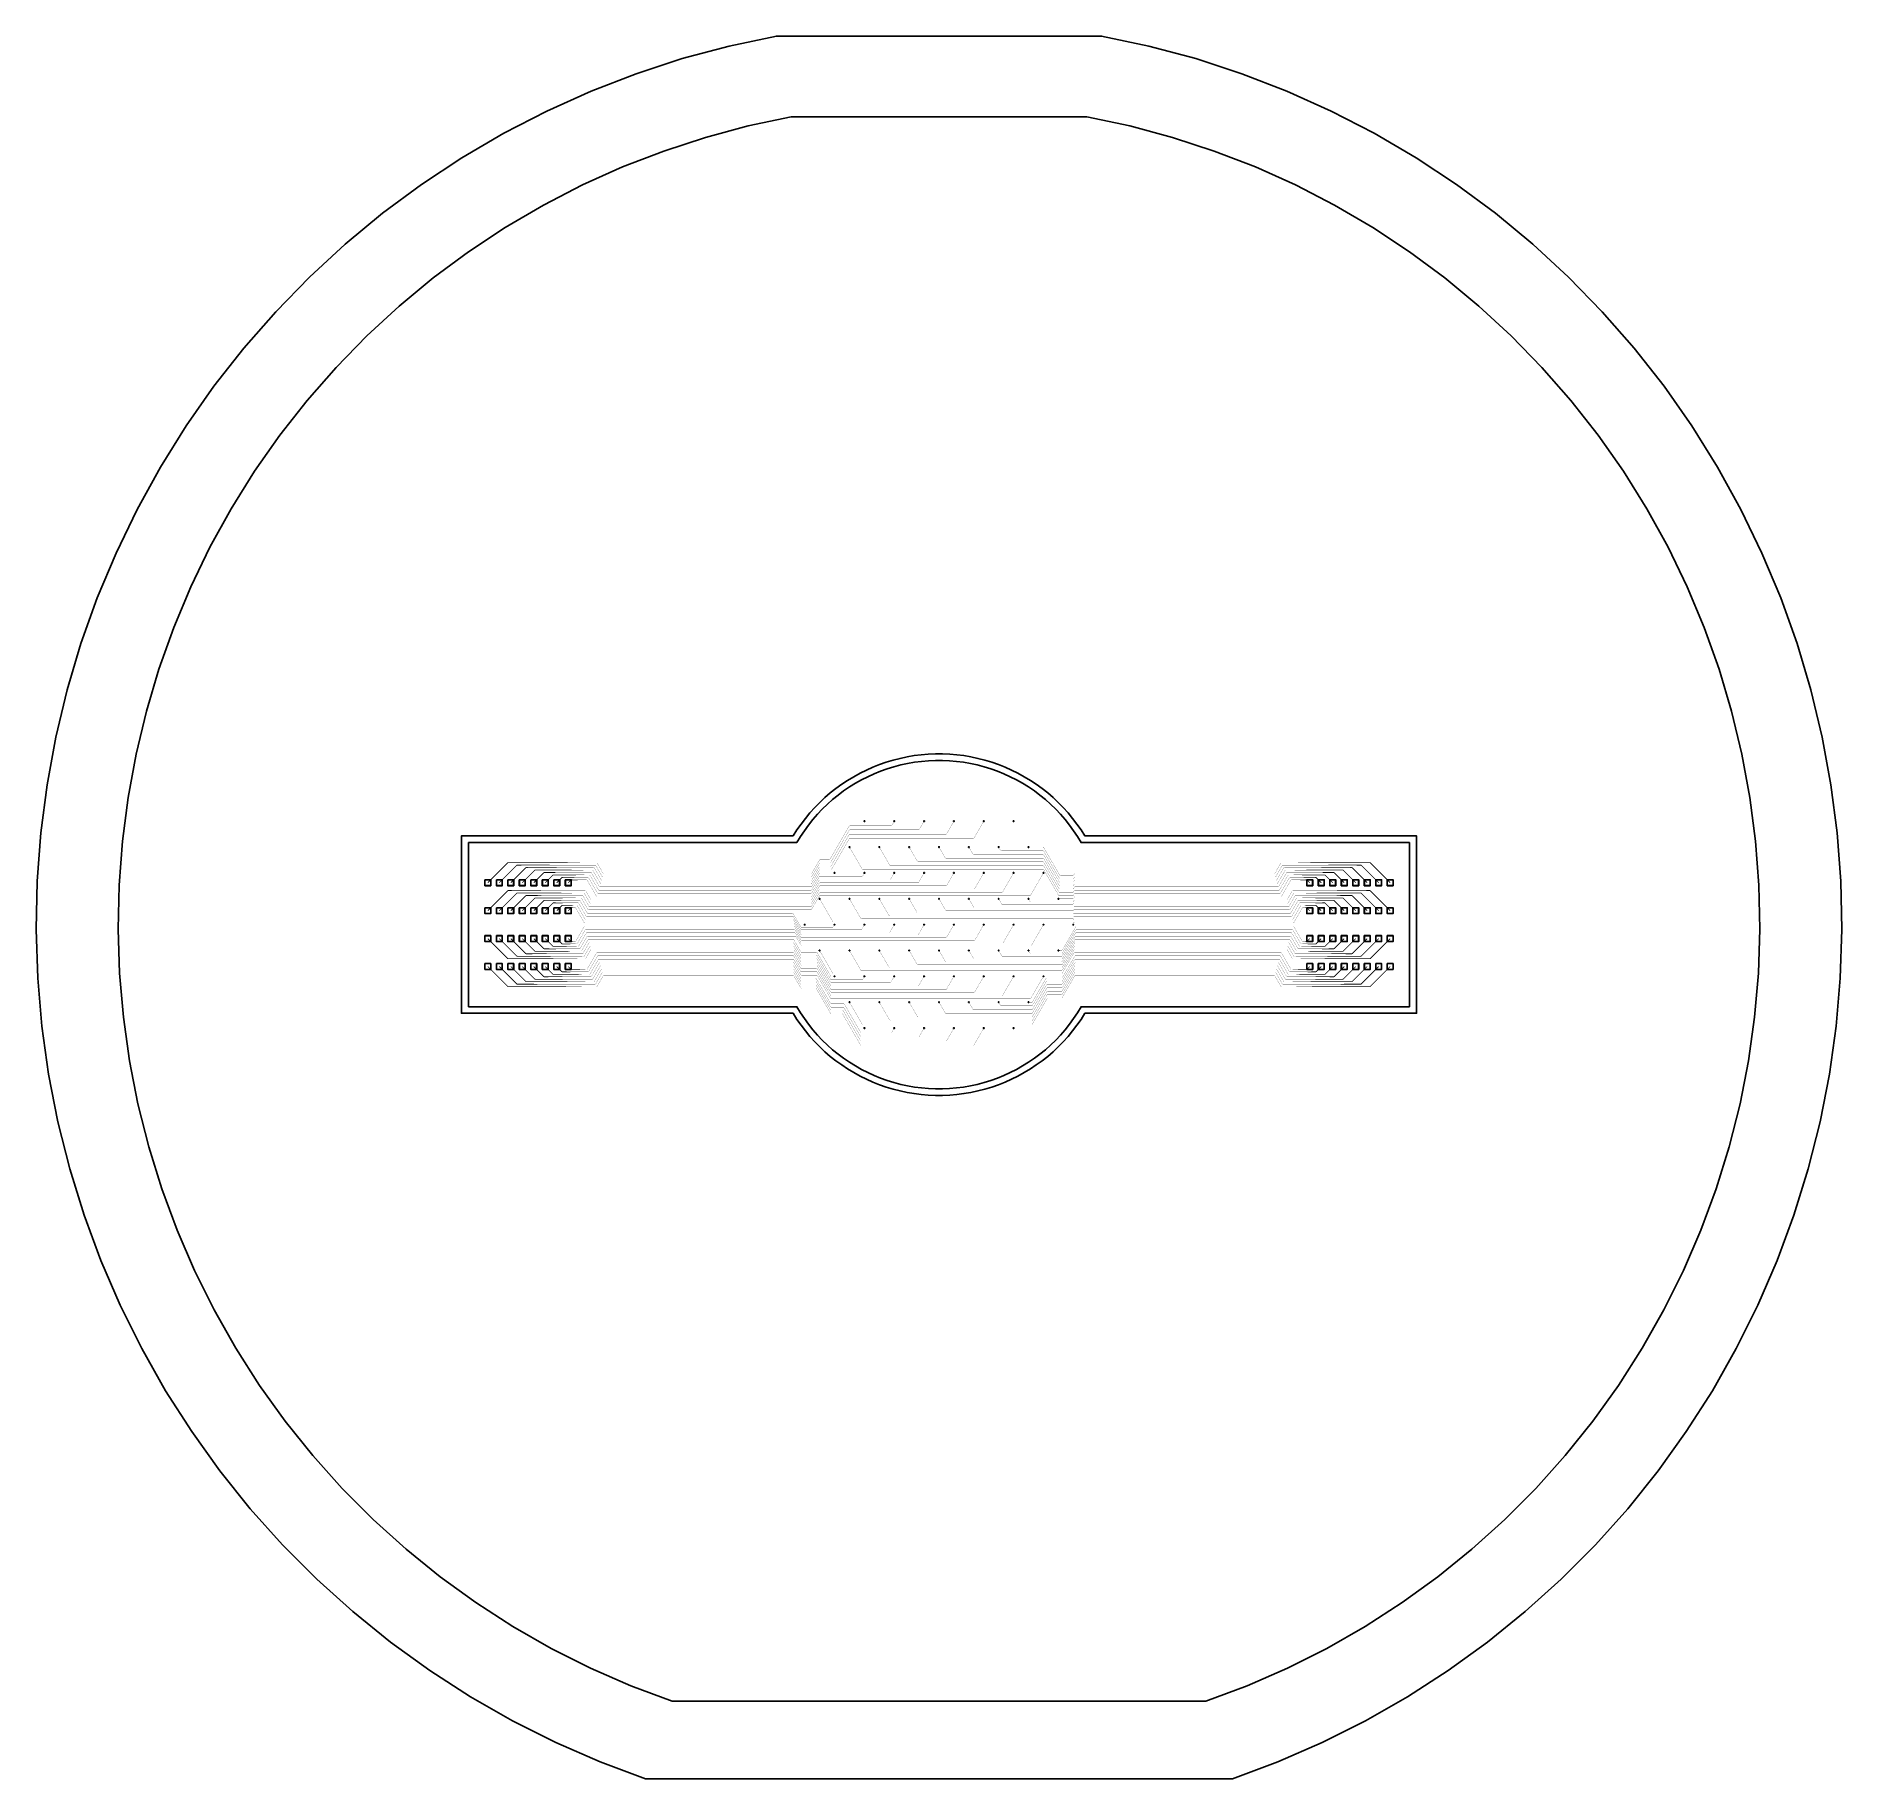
# Model space of a CAD drawing. Header units: metres. Extents: x -54999 to 54999, y -52014 to 54102.
import ezdxf

# ---------------------------------------------------------------- set-up
doc = ezdxf.new("R2010")
doc.units = ezdxf.units.M
for name, color, linetype in [('eDura_outline_ext', 6, 'Continuous'), ('eDura_outline_int', 6, 'Continuous'), ('etch', 3, 'Continuous'), ('metal', 4, 'Continuous'), ('wafer_ext', 8, 'Continuous'), ('wafer_int', 8, 'Continuous')]:
    doc.layers.add(name, color=color, linetype=linetype)

msp = doc.modelspace()

# ---------------------------------------------------------------- linework, layer by layer
at = {"layer": 'eDura_outline_ext'}
msp.add_lwpolyline([(-8888, 5400), (-8655, 5767), (-8406, 6124), (-8142, 6470), (-7865, 6805), (-7573, 7128), (-7269, 7438), (-6951, 7736), (-6622, 8020), (-6280, 8290), (-5928, 8545), (-5566, 8785), (-5194, 9010), (-4812, 9220), (-4422, 9413), (-4025, 9590), (-3620, 9750), (-3210, 9892), (-2793, 10018), (-2372, 10126), (-1946, 10216), (-1517, 10289), (-1086, 10343), (-652, 10380), (-218, 10398), (218, 10398), (652, 10380), (1086, 10343), (1517, 10289), (1946, 10216), (2372, 10126), (2793, 10018), (3210, 9892), (3620, 9750), (4025, 9590), (4422, 9413), (4812, 9220), (5194, 9010), (5566, 8785), (5928, 8545), (6280, 8290), (6622, 8020), (6951, 7736), (7269, 7438), (7573, 7128), (7865, 6805), (8142, 6470), (8406, 6124), (8655, 5767), (8888, 5400), (8888, 5400), (29088, 5400), (29088, -5400), (8888, -5400), (8888, -5400), (8655, -5767), (8406, -6124), (8142, -6470), (7865, -6805), (7573, -7128), (7269, -7438), (6951, -7736), (6622, -8020), (6280, -8290), (5928, -8545), (5566, -8785), (5194, -9010), (4812, -9220), (4422, -9413), (4025, -9590), (3620, -9750), (3210, -9892), (2793, -10018), (2372, -10126), (1946, -10216), (1517, -10289), (1086, -10343), (652, -10380), (218, -10398), (-218, -10398), (-652, -10380), (-1086, -10343), (-1517, -10289), (-1946, -10216), (-2372, -10126), (-2793, -10018), (-3210, -9892), (-3620, -9750), (-4025, -9590), (-4422, -9413), (-4812, -9220), (-5194, -9010), (-5566, -8785), (-5928, -8545), (-6280, -8290), (-6622, -8020), (-6951, -7736), (-7269, -7438), (-7573, -7128), (-7865, -6805), (-8142, -6470), (-8406, -6124), (-8655, -5767), (-8888, -5400), (-8888, -5400), (-29088, -5400), (-29088, 5400), (-8888, 5400)], close=True, dxfattribs=at)
at = {"layer": 'eDura_outline_int'}
msp.add_lwpolyline([(-8660, 5000), (-8439, 5365), (-8202, 5721), (-7950, 6066), (-7683, 6401), (-7403, 6723), (-7109, 7033), (-6802, 7331), (-6482, 7614), (-6151, 7884), (-5808, 8140), (-5455, 8381), (-5092, 8606), (-4720, 8816), (-4339, 9010), (-3950, 9187), (-3554, 9347), (-3151, 9491), (-2743, 9617), (-2329, 9725), (-1912, 9816), (-1490, 9888), (-1067, 9943), (-641, 9979), (-214, 9998), (214, 9998), (641, 9979), (1067, 9943), (1490, 9888), (1912, 9816), (2329, 9725), (2743, 9617), (3151, 9491), (3554, 9347), (3950, 9187), (4339, 9010), (4720, 8816), (5092, 8606), (5455, 8381), (5808, 8140), (6151, 7884), (6482, 7614), (6802, 7331), (7109, 7033), (7403, 6723), (7683, 6401), (7950, 6066), (8202, 5721), (8439, 5365), (8660, 5000), (8660, 5000), (28660, 5000), (28660, -5000), (8660, -5000), (8660, -5000), (8439, -5365), (8202, -5721), (7950, -6066), (7683, -6401), (7403, -6723), (7109, -7033), (6802, -7331), (6482, -7614), (6151, -7884), (5808, -8140), (5455, -8381), (5092, -8606), (4720, -8816), (4339, -9010), (3950, -9187), (3554, -9347), (3151, -9491), (2743, -9617), (2329, -9725), (1912, -9816), (1490, -9888), (1067, -9943), (641, -9979), (214, -9998), (-214, -9998), (-641, -9979), (-1067, -9943), (-1490, -9888), (-1912, -9816), (-2329, -9725), (-2743, -9617), (-3151, -9491), (-3554, -9347), (-3950, -9187), (-4339, -9010), (-4720, -8816), (-5092, -8606), (-5455, -8381), (-5808, -8140), (-6151, -7884), (-6482, -7614), (-6802, -7331), (-7109, -7033), (-7403, -6723), (-7683, -6401), (-7950, -6066), (-8202, -5721), (-8439, -5365), (-8660, -5000), (-8660, -5000), (-28660, -5000), (-28660, 5000), (-8660, 5000)], close=True, dxfattribs=at)
at = {"layer": 'etch'}
for points in [[(-27660, 2725), (-27310, 2725), (-27310, 2375), (-27660, 2375), (-27660, 2725)], [(-26960, 2725), (-26610, 2725), (-26610, 2375), (-26960, 2375), (-26960, 2725)], [(-26260, 2725), (-25910, 2725), (-25910, 2375), (-26260, 2375), (-26260, 2725)], [(-25560, 2725), (-25210, 2725), (-25210, 2375), (-25560, 2375), (-25560, 2725)], [(-24860, 2725), (-24510, 2725), (-24510, 2375), (-24860, 2375), (-24860, 2725)], [(-24160, 2725), (-23810, 2725), (-23810, 2375), (-24160, 2375), (-24160, 2725)], [(-23460, 2725), (-23110, 2725), (-23110, 2375), (-23460, 2375), (-23460, 2725)], [(-22760, 2725), (-22410, 2725), (-22410, 2375), (-22760, 2375), (-22760, 2725)], [(22410, 2725), (22760, 2725), (22760, 2375), (22410, 2375), (22410, 2725)], [(23110, 2725), (23460, 2725), (23460, 2375), (23110, 2375), (23110, 2725)], [(23810, 2725), (24160, 2725), (24160, 2375), (23810, 2375), (23810, 2725)], [(24510, 2725), (24860, 2725), (24860, 2375), (24510, 2375), (24510, 2725)], [(25210, 2725), (25560, 2725), (25560, 2375), (25210, 2375), (25210, 2725)], [(25910, 2725), (26260, 2725), (26260, 2375), (25910, 2375), (25910, 2725)], [(26610, 2725), (26960, 2725), (26960, 2375), (26610, 2375), (26610, 2725)], [(27310, 2725), (27660, 2725), (27660, 2375), (27310, 2375), (27310, 2725)], [(-27660, 1025), (-27310, 1025), (-27310, 675), (-27660, 675), (-27660, 1025)], [(-26960, 1025), (-26610, 1025), (-26610, 675), (-26960, 675), (-26960, 1025)], [(-26260, 1025), (-25910, 1025), (-25910, 675), (-26260, 675), (-26260, 1025)], [(-25560, 1025), (-25210, 1025), (-25210, 675), (-25560, 675), (-25560, 1025)], [(-24860, 1025), (-24510, 1025), (-24510, 675), (-24860, 675), (-24860, 1025)], [(-24160, 1025), (-23810, 1025), (-23810, 675), (-24160, 675), (-24160, 1025)], [(-23460, 1025), (-23110, 1025), (-23110, 675), (-23460, 675), (-23460, 1025)], [(-22760, 1025), (-22410, 1025), (-22410, 675), (-22760, 675), (-22760, 1025)], [(22410, 1025), (22760, 1025), (22760, 675), (22410, 675), (22410, 1025)], [(23110, 1025), (23460, 1025), (23460, 675), (23110, 675), (23110, 1025)], [(23810, 1025), (24160, 1025), (24160, 675), (23810, 675), (23810, 1025)], [(24510, 1025), (24860, 1025), (24860, 675), (24510, 675), (24510, 1025)], [(25210, 1025), (25560, 1025), (25560, 675), (25210, 675), (25210, 1025)], [(25910, 1025), (26260, 1025), (26260, 675), (25910, 675), (25910, 1025)], [(26610, 1025), (26960, 1025), (26960, 675), (26610, 675), (26610, 1025)], [(27310, 1025), (27660, 1025), (27660, 675), (27310, 675), (27310, 1025)], [(-27660, -675), (-27310, -675), (-27310, -1025), (-27660, -1025), (-27660, -675)], [(-26960, -675), (-26610, -675), (-26610, -1025), (-26960, -1025), (-26960, -675)], [(-26260, -675), (-25910, -675), (-25910, -1025), (-26260, -1025), (-26260, -675)], [(-25560, -675), (-25210, -675), (-25210, -1025), (-25560, -1025), (-25560, -675)], [(-24860, -675), (-24510, -675), (-24510, -1025), (-24860, -1025), (-24860, -675)], [(-24160, -675), (-23810, -675), (-23810, -1025), (-24160, -1025), (-24160, -675)], [(-23460, -675), (-23110, -675), (-23110, -1025), (-23460, -1025), (-23460, -675)], [(-22760, -675), (-22410, -675), (-22410, -1025), (-22760, -1025), (-22760, -675)], [(22410, -675), (22760, -675), (22760, -1025), (22410, -1025), (22410, -675)], [(23110, -675), (23460, -675), (23460, -1025), (23110, -1025), (23110, -675)], [(23810, -675), (24160, -675), (24160, -1025), (23810, -1025), (23810, -675)], [(24510, -675), (24860, -675), (24860, -1025), (24510, -1025), (24510, -675)], [(25210, -675), (25560, -675), (25560, -1025), (25210, -1025), (25210, -675)], [(25910, -675), (26260, -675), (26260, -1025), (25910, -1025), (25910, -675)], [(26610, -675), (26960, -675), (26960, -1025), (26610, -1025), (26610, -675)], [(27310, -675), (27660, -675), (27660, -1025), (27310, -1025), (27310, -675)], [(-27660, -2375), (-27310, -2375), (-27310, -2725), (-27660, -2725), (-27660, -2375)], [(-26960, -2375), (-26610, -2375), (-26610, -2725), (-26960, -2725), (-26960, -2375)], [(-26260, -2375), (-25910, -2375), (-25910, -2725), (-26260, -2725), (-26260, -2375)], [(-25560, -2375), (-25210, -2375), (-25210, -2725), (-25560, -2725), (-25560, -2375)], [(-24860, -2375), (-24510, -2375), (-24510, -2725), (-24860, -2725), (-24860, -2375)], [(-24160, -2375), (-23810, -2375), (-23810, -2725), (-24160, -2725), (-24160, -2375)], [(-23460, -2375), (-23110, -2375), (-23110, -2725), (-23460, -2725), (-23460, -2375)], [(-22760, -2375), (-22410, -2375), (-22410, -2725), (-22760, -2725), (-22760, -2375)], [(22410, -2375), (22760, -2375), (22760, -2725), (22410, -2725), (22410, -2375)], [(23110, -2375), (23460, -2375), (23460, -2725), (23110, -2725), (23110, -2375)], [(23810, -2375), (24160, -2375), (24160, -2725), (23810, -2725), (23810, -2375)], [(24510, -2375), (24860, -2375), (24860, -2725), (24510, -2725), (24510, -2375)], [(25210, -2375), (25560, -2375), (25560, -2725), (25210, -2725), (25210, -2375)], [(25910, -2375), (26260, -2375), (26260, -2725), (25910, -2725), (25910, -2375)], [(26610, -2375), (26960, -2375), (26960, -2725), (26610, -2725), (26610, -2375)], [(27310, -2375), (27660, -2375), (27660, -2725), (27310, -2725), (27310, -2375)]]:
    msp.add_lwpolyline(points, close=True, dxfattribs=at)
for centre in [(-4545, 6298), (-2727, 6298), (-909, 6298), (909, 6298), (2727, 6298), (4545, 6298), (-5454, 4723), (-3636, 4723), (-1818, 4723), (0, 4723), (1818, 4723), (3636, 4723), (5454, 4723), (-6363, 3149), (-4545, 3149), (-2727, 3149), (-909, 3149), (909, 3149), (2727, 3149), (4545, 3149), (6363, 3149), (-7272, 1574), (-5454, 1574), (-3636, 1574), (-1818, 1574), (0, 1574), (1818, 1574), (3636, 1574), (5454, 1574), (7272, 1574), (-8181, 0), (-6363, 0), (-4545, 0), (-2727, 0), (-909, 0), (909, 0), (2727, 0), (4545, 0), (6363, 0), (8181, 0), (-7272, -1574), (-5454, -1574), (-3636, -1574), (-1818, -1574), (0, -1574), (1818, -1574), (3636, -1574), (5454, -1574), (7272, -1574), (-6363, -3149), (-4545, -3149), (-2727, -3149), (-909, -3149), (909, -3149), (2727, -3149), (4545, -3149), (6363, -3149), (-5454, -4723), (-3636, -4723), (-1818, -4723), (0, -4723), (1818, -4723), (3636, -4723), (5454, -4723), (-4545, -6298), (-2727, -6298), (-909, -6298), (909, -6298), (2727, -6298), (4545, -6298)]:
    msp.add_circle(centre, 20, dxfattribs=at)
at = {"layer": 'metal'}
for points in [[(-2727, 6298, 10, 10, 0), (-2864, 6061, 10, 10, -0.2679492), (-2907, 6036, 10, 10, 0), (-5425, 6036, 10, 10, 0.2679492), (-5468, 6011, 10, 10, 0), (-6644, 3974, 10, 10, -0.2679492), (-6688, 3949, 10, 10, 0), (-7243, 3949, 10, 10, 0.2679492), (-7286, 3924, 10, 10, 0), (-7748, 3125, 10, 10, -0.2679492), (-7791, 3100, 10, 10, 0), (-20417, 3100, 10, 10, -0.2679492), (-20460, 3125, 10, 10, 0), (-20821, 3750, 10, 10, 0.2679492), (-20864, 3775, 10, 50, 0), (-26240, 3775, 50, 50, 0.1989124), (-26275, 3760, 50, 50, 0), (-27485, 2550, 50, 50, 0)], [(-909, 6298, 10, 10, 0), (-1197, 5799, 10, 10, -0.2679492), (-1240, 5774, 10, 10, 0), (-5425, 5774, 10, 10, 0.2679492), (-5468, 5749, 10, 10, 0), (-6609, 3774, 10, 10, -0.2679492), (-6652, 3749, 10, 10, 0), (-7243, 3749, 10, 10, 0.2679492), (-7286, 3724, 10, 10, 0), (-7748, 2925, 10, 10, -0.2679492), (-7791, 2900, 10, 10, 0), (-20474, 2900, 10, 10, -0.2679492), (-20518, 2925, 10, 10, 0), (-20907, 3600, 10, 10, 0.2679492), (-20951, 3625, 10, 50, 0), (-25690, 3625, 50, 50, 0.1989124), (-25725, 3610, 50, 50, 0), (-26785, 2550, 50, 50, 0)], [(909, 6298, 10, 10, 0), (470, 5537, 10, 10, -0.2679492), (426, 5512, 10, 10, 0), (-5425, 5512, 10, 10, 0.2679492), (-5468, 5487, 10, 10, 0), (-6573, 3574, 10, 10, -0.2679492), (-6616, 3549, 10, 10, 0), (-7243, 3549, 10, 10, 0.2694657), (-7286, 3524, 10, 10, 0), (-7741, 2725, 10, 10, -0.2694657), (-7785, 2700, 10, 10, 0), (-20532, 2700, 10, 10, -0.2679492), (-20575, 2725, 10, 10, 0), (-20994, 3450, 10, 10, 0.2679492), (-21037, 3475, 10, 50, 0), (-25140, 3475, 50, 50, 0.1989124), (-25175, 3460, 50, 50, 0), (-26085, 2550, 50, 50, 0)], [(2727, 6298, 10, 10, 0), (2136, 5275, 10, 10, -0.2679492), (2093, 5250, 10, 10, 0), (-5425, 5250, 10, 10, 0.2679492), (-5468, 5225, 10, 10, 0), (-6537, 3374, 10, 10, -0.2679492), (-6580, 3349, 10, 10, 0), (-7243, 3349, 10, 10, 0.2679492), (-7286, 3324, 10, 10, 0), (-7748, 2525, 10, 10, -0.2679492), (-7791, 2500, 10, 10, 0), (-20590, 2500, 10, 10, -0.2679492), (-20633, 2525, 10, 10, 0), (-21081, 3300, 10, 10, 0.2679492), (-21124, 3325, 10, 50, 0), (-24590, 3325, 50, 50, 0.1989124), (-24625, 3310, 50, 50, 0), (-25385, 2550, 50, 50, 0)], [(23285, 2550, 50, 50, 0), (22975, 2860, 50, 50, 0.1989124), (22940, 2875, 50, 10, 0), (21384, 2875, 10, 10, 0.2679492), (21340, 2850, 10, 10, 0), (20806, 1925, 10, 10, -0.2679492), (20763, 1900, 10, 10, 0), (8282, 1900, 10, 10, 0.2679492), (8239, 1875, 10, 10, 0), (8195, 1799, 10, 10, -0.2679492), (8152, 1774, 10, 10, 0), (7318, 1774, 10, 10, -0.2679492), (7275, 1799, 10, 10, 0), (6377, 3354, 10, 10, 0.2679492), (6334, 3379, 10, 10, 0), (-4649, 3379, 10, 10, -0.2679492), (-4692, 3404, 10, 10, 0), (-5454, 4723, 10, 10, 0)], [(23985, 2550, 50, 50, 0), (23525, 3010, 50, 50, 0.1989124), (23490, 3025, 50, 10, 0), (21297, 3025, 10, 10, 0.2679492), (21254, 3000, 10, 10, 0), (20749, 2125, 10, 10, -0.2679492), (20705, 2100, 10, 10, 0), (8282, 2100, 10, 10, 0.2679492), (8239, 2075, 10, 10, 0), (8195, 1999, 10, 10, -0.2679492), (8152, 1974, 10, 10, 0), (7332, 1974, 10, 10, -0.2679492), (7289, 1999, 10, 10, 0), (6377, 3578, 10, 10, 0.2679492), (6334, 3603, 10, 10, 0), (-2961, 3603, 10, 10, -0.2679492), (-3004, 3628, 10, 10, 0), (-3636, 4723, 10, 10, 0)], [(24685, 2550, 50, 50, 0), (24075, 3160, 50, 50, 0.1989124), (24040, 3175, 50, 10, 0), (21211, 3175, 10, 10, 0.2679492), (21167, 3150, 10, 10, 0), (20691, 2325, 10, 10, -0.2679492), (20648, 2300, 10, 10, 0), (8282, 2300, 10, 10, 0.2679492), (8239, 2275, 10, 10, 0), (8195, 2199, 10, 10, -0.2679492), (8152, 2174, 10, 10, 0), (7346, 2174, 10, 10, -0.2679492), (7303, 2199, 10, 10, 0), (6377, 3802, 10, 10, 0.2679492), (6334, 3827, 10, 10, 0), (-1272, 3827, 10, 10, -0.2679492), (-1315, 3852, 10, 10, 0), (-1818, 4723, 10, 10, 0)], [(25385, 2550, 50, 50, 0), (24625, 3310, 50, 50, 0.1989124), (24590, 3325, 50, 10, 0), (21124, 3325, 10, 10, 0.2679492), (21081, 3300, 10, 10, 0), (20633, 2525, 10, 10, -0.2679492), (20590, 2500, 10, 10, 0), (8282, 2500, 10, 10, 0.2679492), (8239, 2475, 10, 10, 0), (8195, 2399, 10, 10, -0.2679492), (8152, 2374, 10, 10, 0), (7360, 2374, 10, 10, -0.2679492), (7317, 2399, 10, 10, 0), (6377, 4026, 10, 10, 0.2679492), (6334, 4051, 10, 10, 0), (417, 4051, 10, 10, -0.2679492), (374, 4076, 10, 10, 0), (0, 4723, 10, 10, 0)], [(26085, 2550, 50, 50, 0), (25175, 3460, 50, 50, 0.1989124), (25140, 3475, 50, 10, 0), (21037, 3475, 10, 10, 0.2679492), (20994, 3450, 10, 10, 0), (20575, 2725, 10, 10, -0.2679492), (20532, 2700, 10, 10, 0), (8282, 2700, 10, 10, 0.2679492), (8239, 2675, 10, 10, 0), (8195, 2599, 10, 10, -0.2679492), (8152, 2574, 10, 10, 0), (7374, 2574, 10, 10, -0.2679492), (7331, 2599, 10, 10, 0), (6377, 4250, 10, 10, 0.2679492), (6334, 4275, 10, 10, 0), (2106, 4275, 10, 10, -0.2679492), (2062, 4300, 10, 10, 0), (1818, 4723, 10, 10, 0)], [(3636, 4723, 10, 10, 0), (3751, 4524, 10, 10, 0.2679492), (3794, 4499, 10, 10, 0), (6334, 4499, 10, 10, -0.2679492), (6377, 4474, 10, 10, 0), (7344, 2799, 10, 10, 0.2679492), (7388, 2774, 10, 10, 0), (8152, 2774, 10, 10, 0.2679492), (8195, 2799, 10, 10, 0), (8239, 2875, 10, 10, -0.2679492), (8282, 2900, 10, 10, 0), (20474, 2900, 10, 10, 0.2679492), (20518, 2925, 10, 10, 0), (20907, 3600, 10, 10, -0.2679492), (20951, 3625, 10, 50, 0), (25690, 3625, 50, 50, -0.1989124), (25725, 3610, 50, 50, 0), (26785, 2550, 50, 50, 0)], [(5454, 4723, 10, 10, 0), (6334, 4723, 10, 10, -0.2679492), (6377, 4698, 10, 10, 0), (7358, 2999, 10, 10, 0.2679492), (7402, 2974, 10, 10, 0), (8152, 2974, 10, 10, 0.2679492), (8195, 2999, 10, 10, 0), (8239, 3075, 10, 10, -0.2679492), (8282, 3100, 10, 10, 0), (20417, 3100, 10, 10, 0.2679492), (20460, 3125, 10, 10, 0), (20821, 3750, 10, 10, -0.2679492), (20864, 3775, 10, 50, 0), (26240, 3775, 50, 50, -0.1989124), (26275, 3760, 50, 50, 0), (27485, 2550, 50, 50, 0)], [(909, 3149, 10, 10, 0), (471, 2390, 10, 10, -0.2679492), (427, 2365, 10, 10, 0), (-7243, 2365, 10, 10, 0.2679492), (-7286, 2340, 10, 10, 0), (-7757, 1525, 10, 10, -0.2679492), (-7800, 1500, 10, 10, 0), (-21167, 1500, 10, 10, -0.2679492), (-21211, 1525, 10, 10, 0), (-21514, 2050, 10, 10, 0.2679492), (-21557, 2075, 10, 50, 0), (-26240, 2075, 50, 50, 0.1989124), (-26275, 2060, 50, 50, 0), (-27485, 850, 50, 50, 0)], [(2727, 3149, 10, 10, 0), (2176, 2194, 10, 10, -0.2679492), (2132, 2169, 10, 10, 0), (-7243, 2169, 10, 10, 0.2679492), (-7286, 2144, 10, 10, 0), (-7759, 1325, 10, 10, -0.2679492), (-7803, 1300, 10, 10, 0), (-21225, 1300, 10, 10, -0.2679492), (-21268, 1325, 10, 10, 0), (-21600, 1900, 10, 10, 0.2679492), (-21644, 1925, 10, 50, 0), (-25690, 1925, 50, 50, 0.1989124), (-25725, 1910, 50, 50, 0), (-26785, 850, 50, 50, 0)], [(4545, 3149, 10, 10, 0), (3880, 1998, 10, 10, -0.2679492), (3837, 1973, 10, 10, 0), (-7243, 1973, 10, 10, 0.2679492), (-7286, 1948, 10, 10, 0), (-7762, 1125, 10, 10, -0.2679492), (-7805, 1100, 10, 10, 0), (-21283, 1100, 10, 10, -0.2679492), (-21326, 1125, 10, 10, 0), (-21687, 1750, 10, 10, 0.2679492), (-21730, 1775, 10, 50, 0), (-25140, 1775, 50, 50, 0.1989124), (-25175, 1760, 50, 50, 0), (-26085, 850, 50, 50, 0)], [(6363, 3149, 10, 10, 0), (5585, 1802, 10, 10, -0.2679492), (5542, 1777, 10, 10, 0), (-7243, 1777, 10, 10, 0.2679492), (-7286, 1752, 10, 10, 0), (-7764, 925, 10, 10, -0.2679492), (-7807, 900, 10, 10, 0), (-21340, 900, 10, 10, -0.2679492), (-21384, 925, 10, 10, 0), (-21773, 1600, 10, 10, 0.2679492), (-21817, 1625, 10, 50, 0), (-24590, 1625, 50, 50, 0.1989124), (-24625, 1610, 50, 50, 0), (-25385, 850, 50, 50, 0)], [(-6363, 3149, 10, 10, 0), (-7243, 3149, 10, 10, 0.2679492), (-7286, 3124, 10, 10, 0), (-7748, 2325, 10, 10, -0.2679492), (-7791, 2300, 10, 10, 0), (-20648, 2300, 10, 10, -0.2679492), (-20691, 2325, 10, 10, 0), (-21167, 3150, 10, 10, 0.2679492), (-21211, 3175, 10, 50, 0), (-24040, 3175, 50, 50, 0.1989124), (-24075, 3160, 50, 50, 0), (-24685, 2550, 50, 50, 0)], [(-4545, 3149, 10, 10, 0), (-4644, 2978, 10, 10, -0.2679492), (-4687, 2953, 10, 10, 0), (-7243, 2953, 10, 10, 0.2679492), (-7286, 2928, 10, 10, 0), (-7750, 2125, 10, 10, -0.2679492), (-7793, 2100, 10, 10, 0), (-20705, 2100, 10, 10, -0.2679492), (-20749, 2125, 10, 10, 0), (-21254, 3000, 10, 10, 0.2679492), (-21297, 3025, 10, 50, 0), (-23490, 3025, 50, 50, 0.1989124), (-23525, 3010, 50, 50, 0), (-23985, 2550, 50, 50, 0)], [(-2727, 3149, 10, 10, 0), (-2939, 2782, 10, 10, -0.2679492), (-2982, 2757, 10, 10, 0), (-7243, 2757, 10, 10, 0.2679492), (-7286, 2732, 10, 10, 0), (-7752, 1925, 10, 10, -0.2679492), (-7796, 1900, 10, 10, 0), (-20763, 1900, 10, 10, -0.2679492), (-20806, 1925, 10, 10, 0), (-21340, 2850, 10, 10, 0.2679492), (-21384, 2875, 10, 50, 0), (-22940, 2875, 50, 50, 0.1989124), (-22975, 2860, 50, 50, 0), (-23285, 2550, 50, 50, 0)], [(-909, 3149, 10, 10, 0), (-1234, 2586, 10, 10, -0.2679492), (-1277, 2561, 10, 10, 0), (-7243, 2561, 10, 10, 0.2679492), (-7286, 2536, 10, 10, 0), (-7755, 1725, 10, 10, -0.2679492), (-7798, 1700, 10, 10, 0), (-20821, 1700, 10, 10, -0.2679492), (-20864, 1725, 10, 10, 0), (-21427, 2700, 10, 10, 0.2679492), (-21470, 2725, 10, 50, 0), (-22390, 2725, 50, 50, 0.1989124), (-22425, 2710, 50, 50, 0), (-22585, 2550, 50, 50, 0)], [(22585, 2550, 50, 50, 0), (22425, 2710, 50, 50, 0.1989124), (22390, 2725, 50, 10, 0), (21470, 2725, 10, 10, 0.2679492), (21427, 2700, 10, 10, 0), (20864, 1725, 10, 10, -0.2679492), (20821, 1700, 10, 10, 0), (8292, 1700, 10, 10, 0.2492366), (8251, 1678, 10, 10, 0), (8196, 1596, 10, 10, -0.2492366), (8154, 1574, 10, 10, 0), (7272, 1574, 10, 10, 0)], [(-6363, 0, 10, 10, 0), (-6439, -132, 10, 10, -0.2679492), (-6483, -157, 10, 10, 0), (-8379, -157, 10, 10, -0.2679492), (-8423, -132, 10, 10, 0), (-8889, 675, 10, 10, 0.2679492), (-8932, 700, 10, 10, 0), (-21398, 700, 10, 10, -0.2679492), (-21441, 725, 10, 10, 0), (-21860, 1450, 10, 10, 0.2679492), (-21903, 1475, 10, 50, 0), (-24040, 1475, 50, 50, 0.1989124), (-24075, 1460, 50, 50, 0), (-24685, 850, 50, 50, 0)], [(-4545, 0, 10, 10, 0), (-4712, -289, 10, 10, -0.2679492), (-4755, -314, 10, 10, 0), (-8379, -314, 10, 10, -0.2679492), (-8423, -289, 10, 10, 0), (-8864, 475, 10, 10, 0.2679492), (-8907, 500, 10, 10, 0), (-21456, 500, 10, 10, -0.2679492), (-21499, 525, 10, 10, 0), (-21947, 1300, 10, 10, 0.2679492), (-21990, 1325, 10, 50, 0), (-23490, 1325, 50, 50, 0.1989124), (-23525, 1310, 50, 50, 0), (-23985, 850, 50, 50, 0)], [(-2727, 0, 10, 10, 0), (-2984, -446, 10, 10, -0.2679492), (-3028, -471, 10, 10, 0), (-8379, -471, 10, 10, -0.2679492), (-8423, -446, 10, 10, 0), (-8839, 275, 10, 10, 0.2679492), (-8882, 300, 10, 10, 0), (-21514, 300, 10, 10, -0.2679492), (-21557, 325, 10, 10, 0), (-22033, 1150, 10, 10, 0.2679492), (-22077, 1175, 10, 50, 0), (-22940, 1175, 50, 50, 0.1989124), (-22975, 1160, 50, 50, 0), (-23285, 850, 50, 50, 0)], [(-7272, 1574, 10, 10, 0), (-6483, 207, 10, 10, 0.2679492), (-6439, 182, 10, 10, 0), (8152, 182, 10, 10, -0.2679492), (8195, 157, 10, 10, 0), (8214, 125, 10, 10, 0.2679492), (8257, 100, 10, 10, 0), (21571, 100, 10, 10, 0.2679492), (21615, 125, 10, 10, 0), (22120, 1000, 10, 10, -0.2679492), (22163, 1025, 10, 50, 0), (22390, 1025, 50, 50, -0.1989124), (22425, 1010, 50, 50, 0), (22585, 850, 50, 50, 0)], [(-5454, 1574, 10, 10, 0), (-4765, 381, 10, 10, 0.2679492), (-4722, 356, 10, 10, 0), (8152, 356, 10, 10, -0.2875616), (8197, 328, 10, 10, 0.2875616), (8242, 300, 10, 10, 0), (21514, 300, 10, 10, 0.2679492), (21557, 325, 10, 10, 0), (22033, 1150, 10, 10, -0.2679492), (22077, 1175, 10, 50, 0), (22940, 1175, 50, 50, -0.1989124), (22975, 1160, 50, 50, 0), (23285, 850, 50, 50, 0)], [(-3636, 1574, 10, 10, 0), (-3048, 555, 10, 10, 0.2679492), (-3004, 530, 10, 10, 0), (8152, 530, 10, 10, -0.2030902), (8188, 515, 10, 10, 0.2030902), (8224, 500, 10, 10, 0), (21456, 500, 10, 10, 0.2679492), (21499, 525, 10, 10, 0), (21947, 1300, 10, 10, -0.2679492), (21990, 1325, 10, 50, 0), (23490, 1325, 50, 50, -0.1989124), (23525, 1310, 50, 50, 0), (23985, 850, 50, 50, 0)], [(-1818, 1574, 10, 10, 0), (-1330, 729, 10, 10, 0.2679492), (-1287, 704, 10, 10, 0), (8179, 704, 10, 10, -0.0159501), (8183, 704, 10, 10, 0), (8249, 700, 10, 10, 0.0159501), (8252, 700, 10, 10, 0), (21398, 700, 10, 10, 0.2679492), (21441, 725, 10, 10, 0), (21860, 1450, 10, 10, -0.2679492), (21903, 1475, 10, 50, 0), (24040, 1475, 50, 50, -0.1989124), (24075, 1460, 50, 50, 0), (24685, 850, 50, 50, 0)], [(0, 1574, 10, 10, 0), (387, 903, 10, 10, 0.2679492), (431, 878, 10, 10, 0), (8166, 878, 10, 10, 0.1467863), (8194, 887, 10, 10, 0), (8201, 892, 10, 10, -0.1467863), (8229, 900, 10, 10, 0), (21340, 900, 10, 10, 0.2679492), (21384, 925, 10, 10, 0), (21773, 1600, 10, 10, -0.2679492), (21817, 1625, 10, 50, 0), (24590, 1625, 50, 50, -0.1989124), (24625, 1610, 50, 50, 0), (25385, 850, 50, 50, 0)], [(1818, 1574, 10, 10, 0), (2105, 1077, 10, 10, 0.2679492), (2148, 1052, 10, 10, 0), (8151, 1052, 10, 10, 0.2603689), (8194, 1076, 10, 10, -0.2603689), (8236, 1100, 10, 10, 0), (21283, 1100, 10, 10, 0.2679492), (21326, 1125, 10, 10, 0), (21687, 1750, 10, 10, -0.2679492), (21730, 1775, 10, 50, 0), (25140, 1775, 50, 50, -0.1989124), (25175, 1760, 50, 50, 0), (26085, 850, 50, 50, 0)], [(3636, 1574, 10, 10, 0), (3822, 1251, 10, 10, 0.2679492), (3866, 1226, 10, 10, 0), (8146, 1226, 10, 10, 0.3378597), (8194, 1263, 10, 10, -0.3378597), (8243, 1300, 10, 10, 0), (21225, 1300, 10, 10, 0.2679492), (21268, 1325, 10, 10, 0), (21600, 1900, 10, 10, -0.2679492), (21644, 1925, 10, 50, 0), (25690, 1925, 50, 50, -0.1989124), (25725, 1910, 50, 50, 0), (26785, 850, 50, 50, 0)], [(5454, 1574, 10, 10, 0), (5540, 1425, 10, 10, 0.2679492), (5583, 1400, 10, 10, 0), (8152, 1400, 10, 10, 0.2663242), (8195, 1425, 10, 10, 0), (8225, 1475, 10, 10, -0.2663242), (8268, 1500, 10, 10, 0), (21167, 1500, 10, 10, 0.2679492), (21211, 1525, 10, 10, 0), (21514, 2050, 10, 10, -0.2679492), (21557, 2075, 10, 50, 0), (26240, 2075, 50, 50, -0.1989124), (26275, 2060, 50, 50, 0), (27485, 850, 50, 50, 0)], [(6363, 0, 10, 10, 0), (5652, -1231, 10, 10, -0.2679492), (5609, -1256, 10, 10, 0), (-8379, -1256, 10, 10, -0.2679492), (-8423, -1231, 10, 10, 0), (-8715, -725, 10, 10, 0.2679492), (-8758, -700, 10, 10, 0), (-21398, -700, 10, 10, 0.2679492), (-21441, -725, 10, 10, 0), (-21860, -1450, 10, 10, -0.2679492), (-21903, -1475, 10, 50, 0), (-24040, -1475, 50, 50, -0.1989124), (-24075, -1460, 50, 50, 0), (-24685, -850, 50, 50, 0)], [(4545, 0, 10, 10, 0), (3925, -1074, 10, 10, -0.2679492), (3882, -1099, 10, 10, 0), (-8379, -1099, 10, 10, -0.2679492), (-8423, -1074, 10, 10, 0), (-8740, -525, 10, 10, 0.2679492), (-8783, -500, 10, 10, 0), (-21456, -500, 10, 10, 0.2679492), (-21499, -525, 10, 10, 0), (-21947, -1300, 10, 10, -0.2679492), (-21990, -1325, 10, 50, 0), (-23490, -1325, 50, 50, -0.1989124), (-23525, -1310, 50, 50, 0), (-23985, -850, 50, 50, 0)], [(2727, 0, 10, 10, 0), (2198, -917, 10, 10, -0.2679492), (2154, -942, 10, 10, 0), (-8379, -942, 10, 10, -0.2679492), (-8423, -917, 10, 10, 0), (-8764, -325, 10, 10, 0.2679492), (-8808, -300, 10, 10, 0), (-21514, -300, 10, 10, 0.2679492), (-21557, -325, 10, 10, 0), (-22033, -1150, 10, 10, -0.2679492), (-22077, -1175, 10, 50, 0), (-22940, -1175, 50, 50, -0.1989124), (-22975, -1160, 50, 50, 0), (-23285, -850, 50, 50, 0)], [(-909, 0, 10, 10, 0), (-1257, -603, 10, 10, -0.2679492), (-1300, -628, 10, 10, 0), (-8379, -628, 10, 10, -0.2679492), (-8423, -603, 10, 10, 0), (-8814, 75, 10, 10, 0.2679492), (-8857, 100, 10, 10, 0), (-21571, 100, 10, 10, -0.2679492), (-21615, 125, 10, 10, 0), (-22120, 1000, 10, 10, 0.2679492), (-22163, 1025, 10, 50, 0), (-22390, 1025, 50, 50, 0.1989124), (-22425, 1010, 50, 50, 0), (-22585, 850, 50, 50, 0)], [(909, 0, 10, 10, 0), (470, -760, 10, 10, -0.2679492), (427, -785, 10, 10, 0), (-8379, -785, 10, 10, -0.2679492), (-8423, -760, 10, 10, 0), (-8789, -125, 10, 10, 0.2679492), (-8833, -100, 10, 10, 0), (-21571, -100, 10, 10, 0.2679492), (-21615, -125, 10, 10, 0), (-22120, -1000, 10, 10, -0.2679492), (-22163, -1025, 10, 50, 0), (-22390, -1025, 50, 50, -0.1989124), (-22425, -1010, 50, 50, 0), (-22585, -850, 50, 50, 0)], [(-27485, -850, 50, 50, 0), (-26275, -2060, 50, 50, 0.1989124), (-26240, -2075, 50, 10, 0), (-21557, -2075, 10, 10, 0.2679492), (-21514, -2050, 10, 10, 0), (-21211, -1525, 10, 10, -0.2679492), (-21167, -1500, 10, 10, 0), (-8884, -1500, 10, 10, -0.2679492), (-8841, -1525, 10, 10, 0), (-8423, -2249, 10, 10, 0.2679492), (-8379, -2274, 10, 10, 0), (-7463, -2274, 10, 10, -0.2679492), (-7420, -2299, 10, 10, 0), (-6605, -3712, 10, 10, 0.2679492), (-6561, -3737, 10, 10, 0), (-1277, -3737, 10, 10, 0.2679492), (-1234, -3712, 10, 10, 0), (-909, -3149, 10, 10, 0)], [(-26785, -850, 50, 50, 0), (-25725, -1910, 50, 50, 0.1989124), (-25690, -1925, 50, 10, 0), (-21644, -1925, 10, 10, 0.2679492), (-21600, -1900, 10, 10, 0), (-21268, -1325, 10, 10, -0.2679492), (-21225, -1300, 10, 10, 0), (-8884, -1300, 10, 10, -0.2679492), (-8841, -1325, 10, 10, 0), (-8423, -2049, 10, 10, 0.2679492), (-8379, -2074, 10, 10, 0), (-7466, -2074, 10, 10, -0.2679492), (-7422, -2099, 10, 10, 0), (-6605, -3516, 10, 10, 0.2679492), (-6561, -3541, 10, 10, 0), (-2982, -3541, 10, 10, 0.2679492), (-2939, -3516, 10, 10, 0), (-2727, -3149, 10, 10, 0)], [(-4545, -3149, 10, 10, 0), (-4644, -3320, 10, 10, -0.2679492), (-4687, -3345, 10, 10, 0), (-6561, -3345, 10, 10, -0.2679492), (-6605, -3320, 10, 10, 0), (-7425, -1899, 10, 10, 0.2679492), (-7468, -1874, 10, 10, 0), (-8379, -1874, 10, 10, -0.2679492), (-8423, -1849, 10, 10, 0), (-8841, -1125, 10, 10, 0.2679492), (-8884, -1100, 10, 10, 0), (-21283, -1100, 10, 10, 0.2679492), (-21326, -1125, 10, 10, 0), (-21687, -1750, 10, 10, -0.2679492), (-21730, -1775, 10, 50, 0), (-25140, -1775, 50, 50, -0.1989124), (-25175, -1760, 50, 50, 0), (-26085, -850, 50, 50, 0)], [(-6363, -3149, 10, 10, 0), (-6561, -3149, 10, 10, -0.2679492), (-6605, -3124, 10, 10, 0), (-7427, -1699, 10, 10, 0.2679492), (-7470, -1674, 10, 10, 0), (-8379, -1674, 10, 10, -0.2679492), (-8423, -1649, 10, 10, 0), (-8841, -925, 10, 10, 0.2679492), (-8884, -900, 10, 10, 0), (-21340, -900, 10, 10, 0.2679492), (-21384, -925, 10, 10, 0), (-21773, -1600, 10, 10, -0.2679492), (-21817, -1625, 10, 50, 0), (-24590, -1625, 50, 50, -0.1989124), (-24625, -1610, 50, 50, 0), (-25385, -850, 50, 50, 0)], [(27485, -850, 50, 50, 0), (26275, -2060, 50, 50, -0.1989124), (26240, -2075, 50, 10, 0), (21557, -2075, 10, 10, -0.2679492), (21514, -2050, 10, 10, 0), (21211, -1525, 10, 10, 0.2679492), (21167, -1500, 10, 10, 0), (8274, -1500, 10, 10, 0.2679492), (8231, -1525, 10, 10, 0), (7514, -2767, 10, 10, -0.2679492), (7470, -2792, 10, 10, 0), (-4722, -2792, 10, 10, -0.2679492), (-4765, -2767, 10, 10, 0), (-5454, -1574, 10, 10, 0)], [(26785, -850, 50, 50, 0), (25725, -1910, 50, 50, -0.1989124), (25690, -1925, 50, 10, 0), (21644, -1925, 10, 10, -0.2679492), (21600, -1900, 10, 10, 0), (21268, -1325, 10, 10, 0.2679492), (21225, -1300, 10, 10, 0), (8289, -1300, 10, 10, 0.2679492), (8246, -1325, 10, 10, 0), (7514, -2593, 10, 10, -0.2679492), (7470, -2618, 10, 10, 0), (-3004, -2618, 10, 10, -0.2679492), (-3048, -2593, 10, 10, 0), (-3636, -1574, 10, 10, 0)], [(26085, -850, 50, 50, 0), (25175, -1760, 50, 50, -0.1989124), (25140, -1775, 50, 10, 0), (21730, -1775, 10, 10, -0.2679492), (21687, -1750, 10, 10, 0), (21326, -1125, 10, 10, 0.2679492), (21283, -1100, 10, 10, 0), (8304, -1100, 10, 10, 0.2679492), (8261, -1125, 10, 10, 0), (7514, -2419, 10, 10, -0.2679492), (7470, -2444, 10, 10, 0), (-1287, -2444, 10, 10, -0.2679492), (-1330, -2419, 10, 10, 0), (-1818, -1574, 10, 10, 0)], [(0, -1574, 10, 10, 0), (387, -2245, 10, 10, 0.2679492), (431, -2270, 10, 10, 0), (7470, -2270, 10, 10, 0.2679492), (7514, -2245, 10, 10, 0), (8276, -925, 10, 10, -0.2679492), (8319, -900, 10, 10, 0), (21340, -900, 10, 10, -0.2679492), (21384, -925, 10, 10, 0), (21773, -1600, 10, 10, 0.2679492), (21817, -1625, 10, 50, 0), (24590, -1625, 50, 50, 0.1989124), (24625, -1610, 50, 50, 0), (25385, -850, 50, 50, 0)], [(1818, -1574, 10, 10, 0), (2105, -2071, 10, 10, 0.2679492), (2148, -2096, 10, 10, 0), (7470, -2096, 10, 10, 0.2679492), (7514, -2071, 10, 10, 0), (8291, -725, 10, 10, -0.2679492), (8334, -700, 10, 10, 0), (21398, -700, 10, 10, -0.2679492), (21441, -725, 10, 10, 0), (21860, -1450, 10, 10, 0.2679492), (21903, -1475, 10, 50, 0), (24040, -1475, 50, 50, 0.1989124), (24075, -1460, 50, 50, 0), (24685, -850, 50, 50, 0)], [(3636, -1574, 10, 10, 0), (3822, -1897, 10, 10, 0.2679492), (3866, -1922, 10, 10, 0), (7470, -1922, 10, 10, 0.2679492), (7514, -1897, 10, 10, 0), (8306, -525, 10, 10, -0.2679492), (8349, -500, 10, 10, 0), (21456, -500, 10, 10, -0.2679492), (21499, -525, 10, 10, 0), (21947, -1300, 10, 10, 0.2679492), (21990, -1325, 10, 50, 0), (23490, -1325, 50, 50, 0.1989124), (23525, -1310, 50, 50, 0), (23985, -850, 50, 50, 0)], [(5454, -1574, 10, 10, 0), (5540, -1723, 10, 10, 0.2679492), (5583, -1748, 10, 10, 0), (7470, -1748, 10, 10, 0.2679492), (7514, -1723, 10, 10, 0), (8321, -325, 10, 10, -0.2679492), (8364, -300, 10, 10, 0), (21514, -300, 10, 10, -0.2679492), (21557, -325, 10, 10, 0), (22033, -1150, 10, 10, 0.2679492), (22077, -1175, 10, 50, 0), (22940, -1175, 50, 50, 0.1989124), (22975, -1160, 50, 50, 0), (23285, -850, 50, 50, 0)], [(7272, -1574, 10, 10, 0), (7470, -1574, 10, 10, 0.2679492), (7514, -1549, 10, 10, 0), (8336, -125, 10, 10, -0.2679492), (8379, -100, 10, 10, 0), (21571, -100, 10, 10, -0.2679492), (21615, -125, 10, 10, 0), (22120, -1000, 10, 10, 0.2679492), (22163, -1025, 10, 50, 0), (22390, -1025, 50, 50, 0.1989124), (22425, -1010, 50, 50, 0), (22585, -850, 50, 50, 0)], [(4545, -3149, 10, 10, 0), (3880, -4300, 10, 10, -0.2679492), (3837, -4325, 10, 10, 0), (-6561, -4325, 10, 10, -0.2679492), (-6605, -4300, 10, 10, 0), (-7413, -2899, 10, 10, 0.2679492), (-7457, -2874, 10, 10, 0), (-8379, -2874, 10, 10, -0.2679492), (-8423, -2849, 10, 10, 0), (-8841, -2125, 10, 10, 0.2679492), (-8884, -2100, 10, 10, 0), (-20705, -2100, 10, 10, 0.2679492), (-20749, -2125, 10, 10, 0), (-21254, -3000, 10, 10, -0.2679492), (-21297, -3025, 10, 50, 0), (-23490, -3025, 50, 50, -0.1989124), (-23525, -3010, 50, 50, 0), (-23985, -2550, 50, 50, 0)], [(-23285, -2550, 50, 50, 0), (-22975, -2860, 50, 50, 0.1989124), (-22940, -2875, 50, 10, 0), (-21384, -2875, 10, 10, 0.2679492), (-21340, -2850, 10, 10, 0), (-20806, -1925, 10, 10, -0.2679492), (-20763, -1900, 10, 10, 0), (-8884, -1900, 10, 10, -0.2679492), (-8841, -1925, 10, 10, 0), (-8423, -2649, 10, 10, 0.2679492), (-8379, -2674, 10, 10, 0), (-7459, -2674, 10, 10, -0.2679492), (-7416, -2699, 10, 10, 0), (-6605, -4104, 10, 10, 0.2679492), (-6561, -4129, 10, 10, 0), (2132, -4129, 10, 10, 0.2679492), (2176, -4104, 10, 10, 0), (2727, -3149, 10, 10, 0)], [(909, -3149, 10, 10, 0), (471, -3908, 10, 10, -0.2679492), (427, -3933, 10, 10, 0), (-6561, -3933, 10, 10, -0.2679492), (-6605, -3908, 10, 10, 0), (-7418, -2499, 10, 10, 0.2679492), (-7461, -2474, 10, 10, 0), (-8379, -2474, 10, 10, -0.2679492), (-8423, -2449, 10, 10, 0), (-8841, -1725, 10, 10, 0.2679492), (-8884, -1700, 10, 10, 0), (-20821, -1700, 10, 10, 0.2679492), (-20864, -1725, 10, 10, 0), (-21427, -2700, 10, 10, -0.2679492), (-21470, -2725, 10, 50, 0), (-22390, -2725, 50, 50, -0.1989124), (-22425, -2710, 50, 50, 0), (-22585, -2550, 50, 50, 0)], [(-7272, -1574, 10, 10, 0), (-6483, -2941, 10, 10, 0.2679492), (-6439, -2966, 10, 10, 0), (7470, -2966, 10, 10, 0.2679492), (7514, -2941, 10, 10, 0), (8216, -1725, 10, 10, -0.2679492), (8259, -1700, 10, 10, 0), (20821, -1700, 10, 10, -0.2679492), (20864, -1725, 10, 10, 0), (21427, -2700, 10, 10, 0.2679492), (21470, -2725, 10, 50, 0), (22390, -2725, 50, 50, 0.1989124), (22425, -2710, 50, 50, 0), (22585, -2550, 50, 50, 0)], [(3636, -4723, 10, 10, 0), (3751, -4922, 10, 10, 0.2679492), (3794, -4947, 10, 10, 0), (5652, -4947, 10, 10, 0.2679492), (5696, -4922, 10, 10, 0), (6532, -3474, 10, 10, -0.2679492), (6575, -3449, 10, 10, 0), (7470, -3449, 10, 10, 0.2679492), (7514, -3424, 10, 10, 0), (8264, -2125, 10, 10, -0.2679492), (8307, -2100, 10, 10, 0), (20705, -2100, 10, 10, -0.2679492), (20749, -2125, 10, 10, 0), (21254, -3000, 10, 10, 0.2679492), (21297, -3025, 10, 50, 0), (23490, -3025, 50, 50, 0.1989124), (23525, -3010, 50, 50, 0), (23985, -2550, 50, 50, 0)], [(5454, -4723, 10, 10, 0), (5652, -4723, 10, 10, 0.2679492), (5696, -4698, 10, 10, 0), (6518, -3274, 10, 10, -0.2679492), (6561, -3249, 10, 10, 0), (7470, -3249, 10, 10, 0.2679492), (7514, -3224, 10, 10, 0), (8264, -1925, 10, 10, -0.2679492), (8307, -1900, 10, 10, 0), (20763, -1900, 10, 10, -0.2679492), (20806, -1925, 10, 10, 0), (21340, -2850, 10, 10, 0.2679492), (21384, -2875, 10, 50, 0), (22940, -2875, 50, 50, 0.1989124), (22975, -2860, 50, 50, 0), (23285, -2550, 50, 50, 0)], [(2727, -6298, 10, 10, 0), (2136, -7321, 10, 10, -0.2679492), (2093, -7346, 10, 10, 0), (-4743, -7346, 10, 10, -0.2679492), (-4787, -7321, 10, 10, 0), (-5868, -5448, 10, 10, 0.2679492), (-5911, -5423, 10, 10, 0), (-6561, -5423, 10, 10, -0.2679492), (-6605, -5398, 10, 10, 0), (-7470, -3899, 10, 10, 0.2679492), (-7513, -3874, 10, 10, 0), (-8379, -3874, 10, 10, -0.2679492), (-8423, -3849, 10, 10, 0), (-8841, -3125, 10, 10, 0.2679492), (-8884, -3100, 10, 10, 0), (-20417, -3100, 10, 10, 0.2679492), (-20460, -3125, 10, 10, 0), (-20821, -3750, 10, 10, -0.2679492), (-20864, -3775, 10, 50, 0), (-26240, -3775, 50, 50, -0.1989124), (-26275, -3760, 50, 50, 0), (-27485, -2550, 50, 50, 0)], [(909, -6298, 10, 10, 0), (470, -7059, 10, 10, -0.2679492), (426, -7084, 10, 10, 0), (-4743, -7084, 10, 10, -0.2679492), (-4787, -7059, 10, 10, 0), (-5832, -5248, 10, 10, 0.2679492), (-5875, -5223, 10, 10, 0), (-6561, -5223, 10, 10, -0.2679492), (-6605, -5198, 10, 10, 0), (-7470, -3699, 10, 10, 0.2679492), (-7513, -3674, 10, 10, 0), (-8379, -3674, 10, 10, -0.2679492), (-8423, -3649, 10, 10, 0), (-8841, -2925, 10, 10, 0.2679492), (-8884, -2900, 10, 10, 0), (-20474, -2900, 10, 10, 0.2679492), (-20518, -2925, 10, 10, 0), (-20907, -3600, 10, 10, -0.2679492), (-20951, -3625, 10, 50, 0), (-25690, -3625, 50, 50, -0.1989124), (-25725, -3610, 50, 50, 0), (-26785, -2550, 50, 50, 0)], [(-909, -6298, 10, 10, 0), (-1197, -6797, 10, 10, -0.2679492), (-1240, -6822, 10, 10, 0), (-4743, -6822, 10, 10, -0.2679492), (-4787, -6797, 10, 10, 0), (-5796, -5048, 10, 10, 0.2679492), (-5839, -5023, 10, 10, 0), (-6561, -5023, 10, 10, -0.2679492), (-6605, -4998, 10, 10, 0), (-7470, -3499, 10, 10, 0.2679492), (-7513, -3474, 10, 10, 0), (-8379, -3474, 10, 10, -0.2679492), (-8423, -3449, 10, 10, 0), (-8841, -2725, 10, 10, 0.2679492), (-8884, -2700, 10, 10, 0), (-20532, -2700, 10, 10, 0.2679492), (-20575, -2725, 10, 10, 0), (-20994, -3450, 10, 10, -0.2679492), (-21037, -3475, 10, 50, 0), (-25140, -3475, 50, 50, -0.1989124), (-25175, -3460, 50, 50, 0), (-26085, -2550, 50, 50, 0)], [(-2727, -6298, 10, 10, 0), (-2864, -6535, 10, 10, -0.2679492), (-2907, -6560, 10, 10, 0), (-4743, -6560, 10, 10, -0.2679492), (-4787, -6535, 10, 10, 0), (-5760, -4848, 10, 10, 0.2679492), (-5804, -4823, 10, 10, 0), (-6561, -4823, 10, 10, -0.2679492), (-6605, -4798, 10, 10, 0), (-7470, -3299, 10, 10, 0.2679492), (-7513, -3274, 10, 10, 0), (-8379, -3274, 10, 10, -0.2679492), (-8423, -3249, 10, 10, 0), (-8841, -2525, 10, 10, 0.2679492), (-8884, -2500, 10, 10, 0), (-20590, -2500, 10, 10, 0.2679492), (-20633, -2525, 10, 10, 0), (-21081, -3300, 10, 10, -0.2679492), (-21124, -3325, 10, 50, 0), (-24590, -3325, 50, 50, -0.1989124), (-24625, -3310, 50, 50, 0), (-25385, -2550, 50, 50, 0)], [(6363, -3149, 10, 10, 0), (5585, -4496, 10, 10, -0.2679492), (5542, -4521, 10, 10, 0), (-6561, -4521, 10, 10, -0.2679492), (-6605, -4496, 10, 10, 0), (-7411, -3099, 10, 10, 0.2679492), (-7454, -3074, 10, 10, 0), (-8379, -3074, 10, 10, -0.2679492), (-8423, -3049, 10, 10, 0), (-8841, -2325, 10, 10, 0.2679492), (-8884, -2300, 10, 10, 0), (-20648, -2300, 10, 10, 0.2679492), (-20691, -2325, 10, 10, 0), (-21167, -3150, 10, 10, -0.2679492), (-21211, -3175, 10, 50, 0), (-24040, -3175, 50, 50, -0.1989124), (-24075, -3160, 50, 50, 0), (-24685, -2550, 50, 50, 0)], [(-5454, -4723, 10, 10, 0), (-4692, -6042, 10, 10, 0.2679492), (-4649, -6067, 10, 10, 0), (5652, -6067, 10, 10, 0.2679492), (5696, -6042, 10, 10, 0), (6601, -4474, 10, 10, -0.2679492), (6645, -4449, 10, 10, 0), (7470, -4449, 10, 10, 0.2679492), (7514, -4424, 10, 10, 0), (8264, -3125, 10, 10, -0.2679492), (8307, -3100, 10, 10, 0), (20417, -3100, 10, 10, -0.2679492), (20460, -3125, 10, 10, 0), (20821, -3750, 10, 10, 0.2679492), (20864, -3775, 10, 50, 0), (26240, -3775, 50, 50, 0.1989124), (26275, -3760, 50, 50, 0), (27485, -2550, 50, 50, 0)], [(-3636, -4723, 10, 10, 0), (-3004, -5818, 10, 10, 0.2679492), (-2961, -5843, 10, 10, 0), (5652, -5843, 10, 10, 0.2679492), (5696, -5818, 10, 10, 0), (6587, -4274, 10, 10, -0.2679492), (6631, -4249, 10, 10, 0), (7470, -4249, 10, 10, 0.2679492), (7514, -4224, 10, 10, 0), (8264, -2925, 10, 10, -0.2679492), (8307, -2900, 10, 10, 0), (20474, -2900, 10, 10, -0.2679492), (20518, -2925, 10, 10, 0), (20907, -3600, 10, 10, 0.2679492), (20951, -3625, 10, 50, 0), (25690, -3625, 50, 50, 0.1989124), (25725, -3610, 50, 50, 0), (26785, -2550, 50, 50, 0)], [(-1818, -4723, 10, 10, 0), (-1315, -5594, 10, 10, 0.2679492), (-1272, -5619, 10, 10, 0), (5652, -5619, 10, 10, 0.2679492), (5696, -5594, 10, 10, 0), (6574, -4074, 10, 10, -0.2679492), (6617, -4049, 10, 10, 0), (7470, -4049, 10, 10, 0.2679492), (7514, -4024, 10, 10, 0), (8264, -2725, 10, 10, -0.2679492), (8307, -2700, 10, 10, 0), (20532, -2700, 10, 10, -0.2679492), (20575, -2725, 10, 10, 0), (20994, -3450, 10, 10, 0.2679492), (21037, -3475, 10, 50, 0), (25140, -3475, 50, 50, 0.1989124), (25175, -3460, 50, 50, 0), (26085, -2550, 50, 50, 0)], [(0, -4723, 10, 10, 0), (374, -5370, 10, 10, 0.2679492), (417, -5395, 10, 10, 0), (5652, -5395, 10, 10, 0.2679492), (5696, -5370, 10, 10, 0), (6560, -3874, 10, 10, -0.2679492), (6603, -3849, 10, 10, 0), (7470, -3849, 10, 10, 0.2679492), (7514, -3824, 10, 10, 0), (8264, -2525, 10, 10, -0.2679492), (8307, -2500, 10, 10, 0), (20590, -2500, 10, 10, -0.2679492), (20633, -2525, 10, 10, 0), (21081, -3300, 10, 10, 0.2679492), (21124, -3325, 10, 50, 0), (24590, -3325, 50, 50, 0.1989124), (24625, -3310, 50, 50, 0), (25385, -2550, 50, 50, 0)], [(1818, -4723, 10, 10, 0), (2062, -5146, 10, 10, 0.2679492), (2106, -5171, 10, 10, 0), (5652, -5171, 10, 10, 0.2679492), (5696, -5146, 10, 10, 0), (6546, -3674, 10, 10, -0.2679492), (6589, -3649, 10, 10, 0), (7470, -3649, 10, 10, 0.2679492), (7514, -3624, 10, 10, 0), (8264, -2325, 10, 10, -0.2679492), (8307, -2300, 10, 10, 0), (20648, -2300, 10, 10, -0.2679492), (20691, -2325, 10, 10, 0), (21167, -3150, 10, 10, 0.2679492), (21211, -3175, 10, 50, 0), (24040, -3175, 50, 50, 0.1989124), (24075, -3160, 50, 50, 0), (24685, -2550, 50, 50, 0)]]:
    msp.add_lwpolyline(points, format="xyseb", dxfattribs=at)
at = {"layer": 'metal', "const_width": 10}
for points in [[(5454, 4723), (5454, 4723)], [(-7272, 3949), (-7272, 3949)], [(-7272, 3749), (-7272, 3749)], [(-7272, 3549), (-7272, 3549)], [(-7272, 3349), (-7272, 3349)], [(-6363, 3149), (-6363, 3149)], [(8181, 2974), (8181, 2974)], [(8181, 2774), (8181, 2774)], [(8181, 2574), (8181, 2574)], [(8181, 2374), (8181, 2374)], [(7272, 1574), (7272, 1574)], [(8181, 2174), (8181, 2174)], [(8181, 1974), (8181, 1974)], [(8181, 1774), (8181, 1774)], [(-8408, -1674), (-8408, -1674)], [(-8408, -1874), (-8408, -1874)], [(-8408, -2074), (-8408, -2074)], [(7272, -1574), (7272, -1574)], [(-8408, -2274), (-8408, -2274)], [(-8408, -2474), (-8408, -2474)], [(-8408, -2674), (-8408, -2674)], [(-8408, -2874), (-8408, -2874)], [(-8408, -3074), (-8408, -3074)], [(-8408, -3274), (-8408, -3274)], [(-6363, -3149), (-6363, -3149)], [(7499, -3249), (7499, -3249)], [(-8408, -3474), (-8408, -3474)], [(-8408, -3674), (-8408, -3674)], [(-8408, -3874), (-8408, -3874)], [(7499, -3449), (7499, -3449)], [(7499, -3649), (7499, -3649)], [(7499, -3849), (7499, -3849)], [(7499, -4049), (7499, -4049)], [(7499, -4249), (7499, -4249)], [(-6590, -4823), (-6590, -4823)], [(-6590, -5023), (-6590, -5023)], [(-6590, -5223), (-6590, -5223)], [(-6590, -5423), (-6590, -5423)], [(5454, -4723), (5454, -4723)], [(7499, -4449), (7499, -4449)], [(-4545, -6298), (-4545, -6298)]]:
    msp.add_lwpolyline(points, dxfattribs=at)
at = {"layer": 'metal'}
for points in [[(-27665, 2730), (-27305, 2730), (-27305, 2370), (-27665, 2370), (-27665, 2730)], [(-26965, 2730), (-26605, 2730), (-26605, 2370), (-26965, 2370), (-26965, 2730)], [(-26265, 2730), (-25905, 2730), (-25905, 2370), (-26265, 2370), (-26265, 2730)], [(-25565, 2730), (-25205, 2730), (-25205, 2370), (-25565, 2370), (-25565, 2730)], [(-24865, 2730), (-24505, 2730), (-24505, 2370), (-24865, 2370), (-24865, 2730)], [(-24165, 2730), (-23805, 2730), (-23805, 2370), (-24165, 2370), (-24165, 2730)], [(-23465, 2730), (-23105, 2730), (-23105, 2370), (-23465, 2370), (-23465, 2730)], [(-22765, 2730), (-22405, 2730), (-22405, 2370), (-22765, 2370), (-22765, 2730)], [(22405, 2730), (22765, 2730), (22765, 2370), (22405, 2370), (22405, 2730)], [(23105, 2730), (23465, 2730), (23465, 2370), (23105, 2370), (23105, 2730)], [(23805, 2730), (24165, 2730), (24165, 2370), (23805, 2370), (23805, 2730)], [(24505, 2730), (24865, 2730), (24865, 2370), (24505, 2370), (24505, 2730)], [(25205, 2730), (25565, 2730), (25565, 2370), (25205, 2370), (25205, 2730)], [(25905, 2730), (26265, 2730), (26265, 2370), (25905, 2370), (25905, 2730)], [(26605, 2730), (26965, 2730), (26965, 2370), (26605, 2370), (26605, 2730)], [(27305, 2730), (27665, 2730), (27665, 2370), (27305, 2370), (27305, 2730)], [(-27665, 1030), (-27305, 1030), (-27305, 670), (-27665, 670), (-27665, 1030)], [(-26965, 1030), (-26605, 1030), (-26605, 670), (-26965, 670), (-26965, 1030)], [(-26265, 1030), (-25905, 1030), (-25905, 670), (-26265, 670), (-26265, 1030)], [(-25565, 1030), (-25205, 1030), (-25205, 670), (-25565, 670), (-25565, 1030)], [(-24865, 1030), (-24505, 1030), (-24505, 670), (-24865, 670), (-24865, 1030)], [(-24165, 1030), (-23805, 1030), (-23805, 670), (-24165, 670), (-24165, 1030)], [(-23465, 1030), (-23105, 1030), (-23105, 670), (-23465, 670), (-23465, 1030)], [(-22765, 1030), (-22405, 1030), (-22405, 670), (-22765, 670), (-22765, 1030)], [(22405, 1030), (22765, 1030), (22765, 670), (22405, 670), (22405, 1030)], [(23105, 1030), (23465, 1030), (23465, 670), (23105, 670), (23105, 1030)], [(23805, 1030), (24165, 1030), (24165, 670), (23805, 670), (23805, 1030)], [(24505, 1030), (24865, 1030), (24865, 670), (24505, 670), (24505, 1030)], [(25205, 1030), (25565, 1030), (25565, 670), (25205, 670), (25205, 1030)], [(25905, 1030), (26265, 1030), (26265, 670), (25905, 670), (25905, 1030)], [(26605, 1030), (26965, 1030), (26965, 670), (26605, 670), (26605, 1030)], [(27305, 1030), (27665, 1030), (27665, 670), (27305, 670), (27305, 1030)], [(-27665, -670), (-27305, -670), (-27305, -1030), (-27665, -1030), (-27665, -670)], [(-26965, -670), (-26605, -670), (-26605, -1030), (-26965, -1030), (-26965, -670)], [(-26265, -670), (-25905, -670), (-25905, -1030), (-26265, -1030), (-26265, -670)], [(-25565, -670), (-25205, -670), (-25205, -1030), (-25565, -1030), (-25565, -670)], [(-24865, -670), (-24505, -670), (-24505, -1030), (-24865, -1030), (-24865, -670)], [(-24165, -670), (-23805, -670), (-23805, -1030), (-24165, -1030), (-24165, -670)], [(-23465, -670), (-23105, -670), (-23105, -1030), (-23465, -1030), (-23465, -670)], [(-22765, -670), (-22405, -670), (-22405, -1030), (-22765, -1030), (-22765, -670)], [(22405, -670), (22765, -670), (22765, -1030), (22405, -1030), (22405, -670)], [(23105, -670), (23465, -670), (23465, -1030), (23105, -1030), (23105, -670)], [(23805, -670), (24165, -670), (24165, -1030), (23805, -1030), (23805, -670)], [(24505, -670), (24865, -670), (24865, -1030), (24505, -1030), (24505, -670)], [(25205, -670), (25565, -670), (25565, -1030), (25205, -1030), (25205, -670)], [(25905, -670), (26265, -670), (26265, -1030), (25905, -1030), (25905, -670)], [(26605, -670), (26965, -670), (26965, -1030), (26605, -1030), (26605, -670)], [(27305, -670), (27665, -670), (27665, -1030), (27305, -1030), (27305, -670)], [(-27665, -2370), (-27305, -2370), (-27305, -2730), (-27665, -2730), (-27665, -2370)], [(-26965, -2370), (-26605, -2370), (-26605, -2730), (-26965, -2730), (-26965, -2370)], [(-26265, -2370), (-25905, -2370), (-25905, -2730), (-26265, -2730), (-26265, -2370)], [(-25565, -2370), (-25205, -2370), (-25205, -2730), (-25565, -2730), (-25565, -2370)], [(-24865, -2370), (-24505, -2370), (-24505, -2730), (-24865, -2730), (-24865, -2370)], [(-24165, -2370), (-23805, -2370), (-23805, -2730), (-24165, -2730), (-24165, -2370)], [(-23465, -2370), (-23105, -2370), (-23105, -2730), (-23465, -2730), (-23465, -2370)], [(-22765, -2370), (-22405, -2370), (-22405, -2730), (-22765, -2730), (-22765, -2370)], [(22405, -2370), (22765, -2370), (22765, -2730), (22405, -2730), (22405, -2370)], [(23105, -2370), (23465, -2370), (23465, -2730), (23105, -2730), (23105, -2370)], [(23805, -2370), (24165, -2370), (24165, -2730), (23805, -2730), (23805, -2370)], [(24505, -2370), (24865, -2370), (24865, -2730), (24505, -2730), (24505, -2370)], [(25205, -2370), (25565, -2370), (25565, -2730), (25205, -2730), (25205, -2370)], [(25905, -2370), (26265, -2370), (26265, -2730), (25905, -2730), (25905, -2370)], [(26605, -2370), (26965, -2370), (26965, -2730), (26605, -2730), (26605, -2370)], [(27305, -2370), (27665, -2370), (27665, -2730), (27305, -2730), (27305, -2370)]]:
    msp.add_lwpolyline(points, close=True, dxfattribs=at)
for centre in [(-4545, 6298), (-2727, 6298), (-909, 6298), (909, 6298), (2727, 6298), (4545, 6298), (-5454, 4723), (-3636, 4723), (-1818, 4723), (0, 4723), (1818, 4723), (3636, 4723), (5454, 4723), (-6363, 3149), (-4545, 3149), (-2727, 3149), (-909, 3149), (909, 3149), (2727, 3149), (4545, 3149), (6363, 3149), (-7272, 1574), (-5454, 1574), (-3636, 1574), (-1818, 1574), (0, 1574), (1818, 1574), (3636, 1574), (5454, 1574), (7272, 1574), (-8181, 0), (-6363, 0), (-4545, 0), (-2727, 0), (-909, 0), (909, 0), (2727, 0), (4545, 0), (6363, 0), (8181, 0), (-7272, -1574), (-5454, -1574), (-3636, -1574), (-1818, -1574), (0, -1574), (1818, -1574), (3636, -1574), (5454, -1574), (7272, -1574), (-6363, -3149), (-4545, -3149), (-2727, -3149), (-909, -3149), (909, -3149), (2727, -3149), (4545, -3149), (6363, -3149), (-5454, -4723), (-3636, -4723), (-1818, -4723), (0, -4723), (1818, -4723), (3636, -4723), (5454, -4723), (-4545, -6298), (-2727, -6298), (-909, -6298), (909, -6298), (2727, -6298), (4545, -6298)]:
    msp.add_circle(centre, 25, dxfattribs=at)
at = {"layer": 'wafer_ext'}
msp.add_lwpolyline([(17875, -52014), (20639, -50981), (23344, -49800), (25982, -48476), (28545, -47013), (31025, -45414), (33417, -43684), (35712, -41829), (37904, -39853), (39987, -37763), (41955, -35564), (43802, -33262), (45523, -30865), (47113, -28378), (48568, -25810), (49882, -23168), (51053, -20459), (52077, -17691), (52951, -14872), (53673, -12010), (54240, -9114), (54650, -6192), (54904, -3251), (54999, -302), (54936, 2649), (54715, 5592), (54336, 8519), (53801, 11421), (53111, 14290), (52268, 17119), (51275, 19898), (50133, 22619), (48848, 25276), (47422, 27860), (45859, 30363), (44165, 32779), (42343, 35101), (40399, 37322), (38339, 39435), (36168, 41435), (33894, 43315), (31522, 45071), (29059, 46697), (26512, 48188), (23889, 49541), (21197, 50751), (18445, 51815), (15639, 52730), (12788, 53493), (9900, 54102), (9900, 54102), (-9900, 54102), (-9900, 54102), (-12788, 53493), (-15639, 52730), (-18445, 51815), (-21197, 50751), (-23889, 49541), (-26512, 48188), (-29059, 46697), (-31522, 45071), (-33894, 43315), (-36168, 41435), (-38339, 39435), (-40399, 37322), (-42343, 35101), (-44165, 32779), (-45859, 30363), (-47422, 27860), (-48848, 25276), (-50133, 22619), (-51275, 19898), (-52268, 17119), (-53111, 14290), (-53801, 11421), (-54336, 8519), (-54715, 5592), (-54936, 2649), (-54999, -302), (-54904, -3251), (-54650, -6192), (-54240, -9114), (-53673, -12010), (-52951, -14872), (-52077, -17691), (-51053, -20459), (-49882, -23168), (-48568, -25810), (-47113, -28378), (-45523, -30865), (-43802, -33262), (-41955, -35564), (-39987, -37763), (-37904, -39853), (-35712, -41829), (-33417, -43684), (-31025, -45414), (-28545, -47013), (-25982, -48476), (-23344, -49800), (-20639, -50981), (-17875, -52014), (17875, -52014), (-17875, -52014)], close=True, dxfattribs=at)
at = {"layer": 'wafer_int'}
msp.add_lwpolyline([(16250, -47286), (18763, -46346), (21222, -45273), (23620, -44069), (25950, -42739), (28205, -41285), (30379, -39713), (32465, -38026), (34458, -36230), (36352, -34330), (38141, -32331), (39820, -30238), (41385, -28059), (42830, -25798), (44153, -23464), (45348, -21062), (46412, -18599), (47343, -16083), (48137, -13520), (48793, -10919), (49309, -8286), (49682, -5629), (49913, -2956), (49999, -274), (49942, 2408), (49741, 5083), (49397, 7744), (48910, 10383), (48283, 12991), (47516, 15562), (46613, 18089), (45576, 20563), (44407, 22978), (43111, 25327), (41690, 27603), (40150, 29799), (38493, 31910), (36726, 33929), (34854, 35850), (32880, 37668), (30813, 39377), (28656, 40974), (26417, 42452), (24102, 43808), (21717, 45037), (19270, 46137), (16768, 47105), (14217, 47936), (11625, 48630), (9000, 49183), (9000, 49183), (-9000, 49183), (-9000, 49183), (-11625, 48630), (-14217, 47936), (-16768, 47105), (-19270, 46137), (-21717, 45037), (-24102, 43808), (-26417, 42452), (-28656, 40974), (-30813, 39377), (-32880, 37668), (-34854, 35850), (-36726, 33929), (-38493, 31910), (-40150, 29799), (-41690, 27603), (-43111, 25327), (-44407, 22978), (-45576, 20563), (-46613, 18089), (-47516, 15562), (-48283, 12991), (-48910, 10383), (-49397, 7744), (-49741, 5083), (-49942, 2408), (-49999, -274), (-49913, -2956), (-49682, -5629), (-49309, -8286), (-48793, -10919), (-48137, -13520), (-47343, -16083), (-46412, -18599), (-45348, -21062), (-44153, -23464), (-42830, -25798), (-41385, -28059), (-39820, -30238), (-38141, -32331), (-36352, -34330), (-34458, -36230), (-32465, -38026), (-30379, -39713), (-28205, -41285), (-25950, -42739), (-23620, -44069), (-21222, -45273), (-18763, -46346), (-16250, -47286), (-16250, -47286), (16250, -47286)], close=True, dxfattribs=at)

doc.saveas('drawing.dxf')
